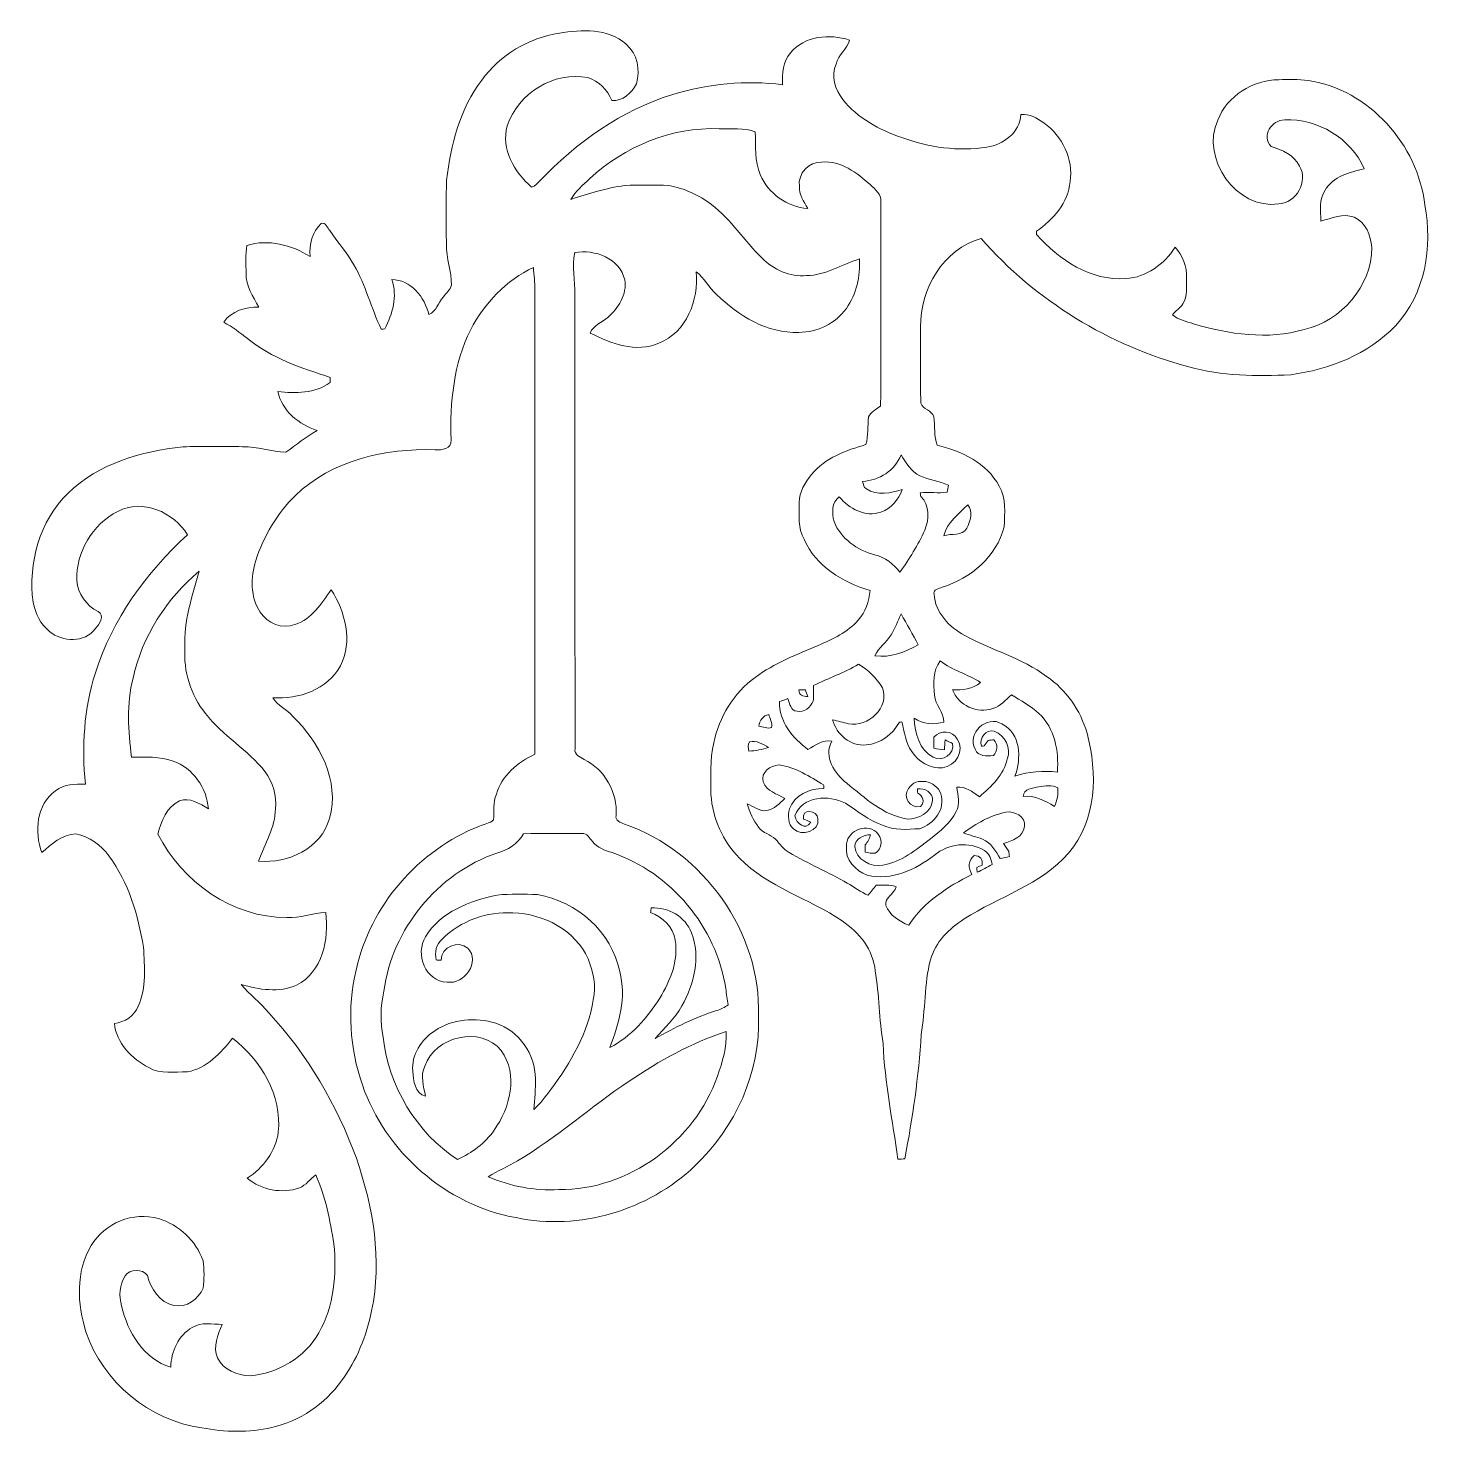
# Model space of a CAD drawing. Header units: centimetres. Extents: x -16.2 to 16.2, y -16.2 to 16.2.
import ezdxf

# ---------------------------------------------------------------- set-up
doc = ezdxf.new("R2010")
doc.units = ezdxf.units.CM
doc.header["$MEASUREMENT"] = 0
doc.layers.add('Layer 1', color=7, linetype='Continuous')

msp = doc.modelspace()

# ---------------------------------------------------------------- linework, layer by layer
at = {"layer": 'Layer 1', "color": 49, "lineweight": 9}
for points, knots in [([(-3.93603, 16.10903), (-3.42134, 16.19441), (-2.81421, 16.22721), (-2.39652, 15.85786), (-2.39652, 15.85786), (-2.13229, 15.63561), (-2.06384, 15.25884), (-2.15804, 14.93887), (-2.15804, 14.93887), (-2.26917, 14.73496), (-2.47166, 14.53176), (-2.72355, 14.55752), (-2.72355, 14.55752), (-2.82903, 14.79882), (-3.02305, 15.01013), (-3.28164, 15.08386), (-3.28164, 15.08386), (-4.05916, 15.23908), (-4.89278, 14.71768), (-5.14007, 13.97332), (-5.14007, 13.97332), (-5.28612, 13.43286), (-4.97744, 12.89911), (-4.57563, 12.55903), (-4.57563, 12.55903), (-4.49555, 12.57244), (-4.44687, 12.64758), (-4.38972, 12.69838), (-4.38972, 12.69838), (-3.54128, 13.58914), (-2.50412, 14.33139), (-1.31878, 14.69475), (-1.31878, 14.69475), (-0.5028, 14.94875), (0.36891, 15.02601), (1.21699, 14.92088), (1.21699, 14.92088), (1.199, 15.17735), (1.22511, 15.4511), (1.39973, 15.6543), (1.39973, 15.6543), (1.72041, 16.05259), (2.30425, 16.0988), (2.76286, 15.95205), (2.76286, 15.95205), (2.70536, 15.7432), (2.50004, 15.61338), (2.4503, 15.39819), (2.4503, 15.39819), (2.32013, 15.12161), (2.43937, 14.80975), (2.60588, 14.57798), (2.60588, 14.57798), (2.94596, 14.14265), (3.45572, 13.8823), (3.96654, 13.70062), (3.96654, 13.70062), (4.59202, 13.47625), (5.27253, 13.37112), (5.93222, 13.47907), (5.93222, 13.47907), (6.31146, 13.54257), (6.69986, 13.81351), (6.71644, 14.23014), (6.71644, 14.23014), (6.91471, 14.24989), (7.09321, 14.15429), (7.24596, 14.03823), (7.24596, 14.03823), (7.67247, 13.73484), (7.93035, 13.20814), (7.85415, 12.68286), (7.85415, 12.68286), (7.81041, 12.19849), (7.46328, 11.80197), (7.07557, 11.53809), (7.07557, 11.53809), (7.07698, 11.51869), (7.07945, 11.47988), (7.08086, 11.46083), (7.08086, 11.46083), (7.59874, 10.8784), (8.3297, 10.38557), (9.14073, 10.44413), (9.14073, 10.44413), (9.60887, 10.47658), (10.0315, 10.77362), (10.27562, 11.16732), (10.27562, 11.16732), (10.45694, 10.98176), (10.55396, 10.71928), (10.54161, 10.46036), (10.54161, 10.46036), (10.53456, 10.26067), (10.57513, 10.03843), (10.45307, 9.86416), (10.45307, 9.86416), (10.39308, 9.7608), (10.28197, 9.70328), (10.21565, 9.60592), (10.21565, 9.60592), (10.35535, 9.4948), (10.53385, 9.45635), (10.69966, 9.40132), (10.69966, 9.40132), (11.52339, 9.15896), (12.41592, 9.02348), (13.25553, 9.27008), (13.25553, 9.27008), (14.11772, 9.47116), (14.81375, 10.26774), (14.82046, 11.1645), (14.82046, 11.1645), (14.79047, 11.43649), (14.68393, 11.75011), (14.40876, 11.86053), (14.40876, 11.86053), (14.153, 11.96531), (13.88912, 11.83901), (13.64253, 11.77022), (13.64253, 11.77022), (13.64288, 12.00976), (13.58926, 12.2761), (13.73743, 12.48601), (13.73743, 12.48601), (13.92299, 12.80597), (14.30434, 12.90017), (14.63842, 12.97672), (14.63842, 12.97672), (14.34703, 13.68439), (13.55963, 14.14124), (12.80645, 14.10914), (12.80645, 14.10914), (12.50059, 14.11055), (12.26776, 13.74084), (12.49212, 13.4946), (12.49212, 13.4946), (12.74824, 13.41346), (13.02235, 13.30057), (13.14794, 13.04269), (13.14794, 13.04269), (13.36525, 12.69026), (13.0675, 12.19285), (12.67098, 12.1678), (12.67098, 12.1678), (11.69026, 12.02881), (10.86123, 13.21273), (11.26128, 14.10067), (11.26128, 14.10067), (11.47683, 14.66758), (12.07373, 15.02706), (12.66781, 15.03659), (12.66781, 15.03659), (12.89394, 15.038), (13.12148, 15.04717), (13.3462, 15.01966), (13.3462, 15.01966), (14.75096, 14.80481), (15.88408, 13.54081), (16.0393, 12.14275), (16.0393, 12.14275), (16.22733, 11.17861), (16.05306, 10.08959), (15.36091, 9.35581), (15.36091, 9.35581), (14.73438, 8.69082), (13.83656, 8.34581), (12.94579, 8.22516), (12.94579, 8.22516), (12.15698, 8.18353), (11.35829, 8.19623), (10.59312, 8.41035), (10.59312, 8.41035), (8.75197, 8.89508), (7.05405, 9.93648), (5.79922, 11.37017), (5.79922, 11.37017), (4.9215, 11.12746), (4.39799, 10.20636), (4.40081, 9.33217), (4.40081, 9.33217), (4.40751, 8.74443), (4.39552, 8.15601), (4.4061, 7.56864), (4.4061, 7.56864), (4.45585, 7.42647), (4.66045, 7.40213), (4.71161, 7.25607), (4.71161, 7.25607), (4.73806, 7.03912), (4.70314, 6.80311), (4.78569, 6.59885), (4.78569, 6.59885), (5.34696, 6.46232), (5.9361, 6.18928), (6.21479, 5.65235), (6.21479, 5.65235), (6.38589, 5.37048), (6.34497, 5.02863), (6.32839, 4.71502), (6.32839, 4.71502), (6.15976, 4.02851), (5.55722, 3.52545), (4.90105, 3.32154), (4.90105, 3.32154), (4.82485, 3.28838), (4.68727, 3.27568), (4.71443, 3.16068), (4.71443, 3.16068), (4.73595, 2.73452), (5.06686, 2.39691), (5.42422, 2.20324), (5.42422, 2.20324), (6.04264, 1.87022), (6.74008, 1.68642), (7.30946, 1.26273), (7.30946, 1.26273), (7.76349, 0.95335), (8.09228, 0.47568), (8.24574, -0.04961), (8.24574, -0.04961), (8.48845, -0.96754), (8.47397, -2.06891), (7.81358, -2.8168), (7.81358, -2.8168), (7.17788, -3.55446), (6.20527, -3.82363), (5.40905, -4.33551), (5.40905, -4.33551), (5.05909, -4.55739), (4.74548, -4.87243), (4.62835, -5.27954), (4.62835, -5.27954), (4.4883, -5.84504), (4.51229, -6.43101), (4.4181, -7.00357), (4.4181, -7.00357), (4.35883, -7.96876), (4.21807, -8.9255), (4.03816, -9.87588), (4.03816, -9.87588), (3.99829, -9.87729), (3.91821, -9.88046), (3.87835, -9.88223), (3.87835, -9.88223), (3.75382, -8.99499), (3.57602, -8.11094), (3.5351, -7.21276), (3.5351, -7.21276), (3.44655, -6.65467), (3.44725, -6.08917), (3.35341, -5.53213), (3.35341, -5.53213), (3.3139, -5.04953), (2.98229, -4.64278), (2.59036, -4.38384), (2.59036, -4.38384), (1.82553, -3.86208), (0.88503, -3.60737), (0.22251, -2.93569), (0.22251, -2.93569), (-0.16096, -2.54199), (-0.39838, -2.01247), (-0.43718, -1.46495), (-0.43718, -1.46495), (-0.43683, -1.06773), (-0.46929, -0.66344), (-0.36804, -0.27433), (-0.36804, -0.27433), (-0.25056, 0.32504), (0.09093, 0.87997), (0.58623, 1.2398), (0.58623, 1.2398), (1.02684, 1.56542), (1.54155, 1.76579), (2.04179, 1.97852), (2.04179, 1.97852), (2.3741, 2.12704), (2.72159, 2.27979), (2.96501, 2.56059), (2.96501, 2.56059), (3.13293, 2.74721), (3.21266, 2.99558), (3.23453, 3.24182), (3.23453, 3.24182), (2.6087, 3.43443), (1.98499, 3.80344), (1.71229, 4.4268), (1.71229, 4.4268), (1.56413, 4.68537), (1.60469, 4.99018), (1.60293, 5.27488), (1.60293, 5.27488), (1.5994, 5.52006), (1.7384, 5.74054), (1.88692, 5.92504), (1.88692, 5.92504), (2.2023, 6.30499), (2.68031, 6.4842), (3.14175, 6.61155), (3.14175, 6.61155), (3.19996, 6.82004), (3.17491, 7.03982), (3.20207, 7.25219), (3.20207, 7.25219), (3.25993, 7.36649), (3.3767, 7.43141), (3.48006, 7.49879), (3.48006, 7.49879), (3.48606, 9.075), (3.47936, 10.65156), (3.48359, 12.22777), (3.48359, 12.22777), (3.50158, 12.39499), (3.35094, 12.50435), (3.24582, 12.60983), (3.24582, 12.60983), (2.93255, 12.88323), (2.56249, 13.18062), (2.11869, 13.13265), (2.11869, 13.13265), (1.82412, 13.15346), (1.56483, 12.86524), (1.60399, 12.57526), (1.60399, 12.57526), (1.58565, 12.38158), (1.7137, 12.22424), (1.79661, 12.06126), (1.79661, 12.06126), (1.332, 12.10359), (0.87797, 12.40346), (0.70264, 12.84478), (0.70264, 12.84478), (0.57211, 13.15593), (0.59293, 13.49954), (0.58623, 13.82903), (0.58623, 13.82903), (0.33469, 13.93804), (0.03025, 13.88971), (-0.24351, 13.90382), (-0.24351, 13.90382), (-1.34595, 13.94933), (-2.43497, 13.49566), (-3.23825, 12.75059), (-3.23825, 12.75059), (-3.391, 12.59995), (-3.56598, 12.46378), (-3.67075, 12.27257), (-3.67075, 12.27257), (-3.26647, 12.41016), (-2.85407, 12.53046), (-2.43145, 12.59466), (-2.43145, 12.59466), (-2.09031, 12.60419), (-1.74812, 12.61018), (-1.40733, 12.59184), (-1.40733, 12.59184), (-1.05207, 12.52481), (-0.70988, 12.37735), (-0.42554, 12.15228), (-0.42554, 12.15228), (0.0366, 11.81502), (0.32658, 11.30632), (0.74215, 10.92002), (0.74215, 10.92002), (1.00815, 10.64979), (1.3835, 10.47658), (1.76803, 10.51362), (1.76803, 10.51362), (2.20724, 10.52244), (2.5833, 10.76691), (2.98829, 10.89992), (2.98829, 10.89992), (3.01722, 10.50022), (2.92126, 10.08676), (2.68843, 9.75762), (2.68843, 9.75762), (2.44219, 9.40802), (2.01674, 9.20023), (1.59094, 9.20375), (1.59094, 9.20375), (0.8621, 9.1766), (0.19605, 9.58476), (-0.30736, 10.08006), (-0.30736, 10.08006), (-0.48234, 10.23775), (-0.59099, 10.45683), (-0.77939, 10.60041), (-0.77939, 10.60041), (-0.71376, 9.94918), (-0.99951, 9.20835), (-1.63981, 8.95152), (-1.63981, 8.95152), (-2.16898, 8.72257), (-2.74083, 8.94835), (-3.22237, 9.18753), (-3.22237, 9.18753), (-3.15464, 9.37062), (-2.94968, 9.42424), (-2.81844, 9.54984), (-2.81844, 9.54984), (-2.57538, 9.76043), (-2.36653, 10.07971), (-2.42721, 10.41448), (-2.42721, 10.41448), (-2.53587, 10.90768), (-3.12324, 11.13028), (-3.57762, 11.0435), (-3.57762, 11.0435), (-3.65629, 10.72247), (-3.56563, 10.39686), (-3.5815, 10.07301), (-3.5815, 10.07301), (-3.58362, 6.58297), (-3.57339, 3.08589), (-3.57374, -0.40697), (-3.57374, -0.40697), (-3.59985, -0.54244), (-3.45803, -0.60206), (-3.36207, -0.65392), (-3.36207, -0.65392), (-2.88829, -0.88851), (-2.5849, -1.42262), (-2.62618, -1.95002), (-2.62618, -1.95002), (-2.65193, -2.06996), (-2.52105, -2.11301), (-2.4318, -2.14582), (-2.4318, -2.14582), (-0.61075, -2.77588), (0.72451, -4.64313), (0.66031, -6.57882), (0.66031, -6.57882), (0.71076, -7.87281), (0.12761, -9.15692), (-0.80972, -10.03781), (-0.80972, -10.03781), (-1.88535, -11.06862), (-3.47567, -11.53641), (-4.93582, -11.23161), (-4.93582, -11.23161), (-6.55295, -10.94092), (-7.9496, -9.71537), (-8.483, -8.16562), (-8.483, -8.16562), (-8.78039, -7.32107), (-8.83366, -6.39291), (-8.62868, -5.5219), (-8.62868, -5.5219), (-8.30201, -4.03423), (-7.195, -2.74907), (-5.77825, -2.19379), (-5.77825, -2.19379), (-5.66924, -2.14934), (-5.54436, -2.12959), (-5.45369, -2.04915), (-5.45369, -2.04915), (-5.43993, -1.8516), (-5.46675, -1.64734), (-5.38949, -1.45896), (-5.38949, -1.45896), (-5.26602, -1.02504), (-4.89983, -0.71318), (-4.49942, -0.5368), (-4.49942, -0.5368), (-4.50118, 3.03509), (-4.50331, 6.60696), (-4.50331, 10.17919), (-4.50331, 10.17919), (-4.49484, 10.35417), (-4.52023, 10.52774), (-4.53612, 10.70166), (-4.53612, 10.70166), (-5.15983, 10.40744), (-5.6703, 9.87898), (-5.98215, 9.2662), (-5.98215, 9.2662), (-6.38044, 8.48268), (-6.45946, 7.58451), (-6.43653, 6.71915), (-6.43653, 6.71915), (-6.40655, 6.5103), (-6.6542, 6.48208), (-6.80483, 6.49408), (-6.80483, 6.49408), (-7.95136, 6.53006), (-9.18643, 6.25524), (-10.03169, 5.43257), (-10.03169, 5.43257), (-10.45749, 5.02158), (-10.75947, 4.49453), (-10.94538, 3.93538), (-10.94538, 3.93538), (-11.0611, 3.54838), (-11.07415, 3.09436), (-10.84061, 2.74687), (-10.84061, 2.74687), (-10.67622, 2.49145), (-10.33332, 2.34047), (-10.04157, 2.4583), (-10.04157, 2.4583), (-9.6454, 2.57648), (-9.42915, 2.95007), (-9.20019, 3.26263), (-9.20019, 3.26263), (-8.87952, 2.74934), (-8.69537, 2.07306), (-8.98958, 1.5065), (-8.98958, 1.5065), (-9.29192, 0.95863), (-9.95302, 0.72334), (-10.55204, 0.76955), (-10.55204, 0.76955), (-10.44162, 0.58328), (-10.22325, 0.50461), (-10.08778, 0.33987), (-10.08778, 0.33987), (-9.4743, -0.25774), (-8.99664, -1.14463), (-9.24112, -2.0174), (-9.24112, -2.0174), (-9.43372, -2.70744), (-10.20032, -3.07009), (-10.87659, -3.00024), (-10.87659, -3.00024), (-10.73266, -2.60337), (-10.49524, -2.22801), (-10.48854, -1.79304), (-10.48854, -1.79304), (-10.46278, -1.49), (-10.54216, -1.1792), (-10.72948, -0.93755), (-10.72948, -0.93755), (-11.12248, -0.42497), (-11.71373, -0.10958), (-12.10426, 0.40584), (-12.10426, 0.40584), (-12.44328, 0.83058), (-12.61826, 1.38127), (-12.57698, 1.92384), (-12.57698, 1.92384), (-12.61473, 2.53309), (-12.40483, 3.11446), (-12.24678, 3.69231), (-12.24678, 3.69231), (-12.99961, 3.06049), (-13.5704, 2.18807), (-13.77325, 1.22005), (-13.77325, 1.22005), (-13.93553, 0.62738), (-13.88685, 0.00048), (-13.8117, -0.60171), (-13.8117, -0.60171), (-13.49068, -0.59747), (-13.16083, -0.58336), (-12.85321, -0.69342), (-12.85321, -0.69342), (-12.39213, -0.84936), (-12.07145, -1.31608), (-12.03582, -1.79197), (-12.03582, -1.79197), (-12.23867, -1.68438), (-12.46233, -1.5154), (-12.70363, -1.61171), (-12.70363, -1.61171), (-12.9989, -1.74929), (-13.12132, -2.08479), (-13.20281, -2.37794), (-13.20281, -2.37794), (-12.64472, -3.47649), (-11.48655, -4.31293), (-10.22713, -4.3034), (-10.22713, -4.3034), (-9.92091, -4.32316), (-9.63058, -4.20286), (-9.32755, -4.18734), (-9.32755, -4.18734), (-9.24992, -4.79941), (-9.40022, -5.55894), (-10.00065, -5.86656), (-10.00065, -5.86656), (-10.40422, -6.04189), (-10.87095, -5.97169), (-11.27982, -5.84681), (-11.27982, -5.84681), (-11.08579, -6.08246), (-10.84061, -6.26802), (-10.64447, -6.50192), (-10.64447, -6.50192), (-9.75088, -7.46782), (-9.0679, -8.62492), (-8.62128, -9.86107), (-8.62128, -9.86107), (-8.23005, -10.9836), (-8.02156, -12.20951), (-8.27098, -13.38673), (-8.27098, -13.38673), (-8.38951, -13.96387), (-8.61247, -14.52549), (-8.96454, -15.00104), (-8.96454, -15.00104), (-9.34695, -15.53691), (-9.92797, -15.93343), (-10.57356, -16.07313), (-10.57356, -16.07313), (-11.10202, -16.20083), (-11.658, -16.18531), (-12.18963, -16.08442), (-12.18963, -16.08442), (-13.39825, -15.92002), (-14.47034, -15.02185), (-14.86369, -13.87074), (-14.86369, -13.87074), (-15.06477, -13.22621), (-15.10252, -12.47409), (-14.74198, -11.87754), (-14.74198, -11.87754), (-14.43048, -11.35967), (-13.77325, -11.08415), (-13.1887, -11.25277), (-13.1887, -11.25277), (-12.71986, -11.3953), (-12.32369, -11.76219), (-12.15965, -12.22538), (-12.15965, -12.22538), (-12.13107, -12.43387), (-12.13142, -12.64942), (-12.15718, -12.85827), (-12.15718, -12.85827), (-12.27112, -13.11332), (-12.54347, -13.32217), (-12.83522, -13.26043), (-12.83522, -13.26043), (-13.16577, -13.18952), (-13.3665, -12.87273), (-13.44199, -12.5637), (-13.44199, -12.5637), (-13.55876, -12.412), (-13.8498, -12.40636), (-13.95917, -12.57887), (-13.95917, -12.57887), (-14.09498, -12.78101), (-14.10451, -13.03959), (-14.0396, -13.26855), (-14.0396, -13.26855), (-13.9059, -13.87003), (-13.52419, -14.50115), (-12.9033, -14.68354), (-12.9033, -14.68354), (-12.90083, -14.32547), (-12.72938, -13.94517), (-12.40871, -13.76526), (-12.40871, -13.76526), (-12.20092, -13.63967), (-11.94939, -13.68976), (-11.72044, -13.69788), (-11.72044, -13.69788), (-11.81886, -13.93706), (-11.93775, -14.21399), (-11.8238, -14.46905), (-11.8238, -14.46905), (-11.69468, -14.75162), (-11.36413, -14.86804), (-11.0738, -14.88215), (-11.0738, -14.88215), (-10.42892, -14.82677), (-9.80449, -14.45988), (-9.4863, -13.88838), (-9.4863, -13.88838), (-9.13351, -13.27066), (-9.07602, -12.53159), (-9.1381, -11.83627), (-9.1381, -11.83627), (-9.23158, -11.29581), (-9.32578, -10.74795), (-9.55756, -10.2463), (-9.55756, -10.2463), (-9.68844, -10.33978), (-9.78122, -10.48619), (-9.93679, -10.54298), (-9.93679, -10.54298), (-10.3372, -10.69045), (-10.81133, -10.59167), (-11.13871, -10.32426), (-11.13871, -10.32426), (-10.77217, -10.08226), (-10.4836, -9.70337), (-10.42327, -9.26134), (-10.42327, -9.26134), (-10.33261, -8.41468), (-10.82403, -7.58741), (-11.4802, -7.09247), (-11.4802, -7.09247), (-11.75007, -7.43113), (-12.06933, -7.78426), (-12.51807, -7.8654), (-12.51807, -7.8654), (-12.81722, -7.86787), (-13.14143, -7.9229), (-13.41377, -7.76698), (-13.41377, -7.76698), (-13.7983, -7.56484), (-14.17189, -7.19971), (-14.20576, -6.7471), (-14.20576, -6.7471), (-13.96693, -6.72099), (-13.74573, -6.57776), (-13.65683, -6.34952), (-13.65683, -6.34952), (-13.45893, -5.92407), (-13.51114, -5.44217), (-13.53513, -4.98885), (-13.53513, -4.98885), (-13.6593, -4.2459), (-13.87344, -3.49096), (-14.33452, -2.88171), (-14.33452, -2.88171), (-14.51797, -2.63018), (-14.78643, -2.42874), (-15.09723, -2.37336), (-15.09723, -2.37336), (-15.4179, -2.38147), (-15.65532, -2.61007), (-15.88286, -2.80622), (-15.88286, -2.80622), (-16.05678, -2.32926), (-16.00739, -1.6925), (-15.56325, -1.37605), (-15.56325, -1.37605), (-15.3671, -1.22154), (-15.11134, -1.22013), (-14.87462, -1.22789), (-14.87462, -1.22789), (-14.96141, -0.36852), (-14.91167, 0.51449), (-14.64602, 1.34105), (-14.64602, 1.34105), (-14.25867, 2.58071), (-13.46669, 3.6588), (-12.51983, 4.53297), (-12.51983, 4.53297), (-12.82887, 5.04803), (-13.56547, 5.37753), (-14.12991, 5.07062), (-14.12991, 5.07062), (-14.70811, 4.77675), (-15.09864, 4.12588), (-15.07147, 3.47606), (-15.07147, 3.47606), (-15.0563, 3.16562), (-14.85275, 2.8968), (-14.57935, 2.76027), (-14.57935, 2.76027), (-14.41601, 2.66996), (-14.55571, 2.46006), (-14.64708, 2.36093), (-14.64708, 2.36093), (-14.89085, 2.02967), (-15.40626, 2.05013), (-15.70118, 2.29919), (-15.70118, 2.29919), (-15.9125, 2.46288), (-16.02962, 2.71759), (-16.08394, 2.97406), (-16.08394, 2.97406), (-16.19824, 3.87399), (-15.93753, 4.84837), (-15.27362, 5.48972), (-15.27362, 5.48972), (-14.57441, 6.18151), (-13.58099, 6.4588), (-12.62884, 6.56287), (-12.62884, 6.56287), (-12.16882, 6.57239), (-11.7088, 6.57027), (-11.24877, 6.56498), (-11.24877, 6.56498), (-10.91011, 6.56569), (-10.58202, 6.4461), (-10.24618, 6.43798), (-10.24618, 6.43798), (-10.01264, 6.61261), (-9.77981, 6.7897), (-9.52863, 6.94034), (-9.52863, 6.94034), (-9.95196, 7.07686), (-10.33226, 7.39048), (-10.43738, 7.83886), (-10.43738, 7.83886), (-10.02393, 7.79018), (-9.57802, 7.78877), (-9.22418, 8.04453), (-9.22418, 8.04453), (-9.22559, 8.08475), (-9.22665, 8.12461), (-9.22771, 8.16448), (-9.22771, 8.16448), (-9.8934, 8.38038), (-10.58061, 8.61004), (-11.132, 9.05842), (-11.132, 9.05842), (-11.30557, 9.19741), (-11.48619, 9.32864), (-11.68093, 9.43695), (-11.68093, 9.43695), (-11.50983, 9.70294), (-11.16975, 9.78971), (-10.87095, 9.78408), (-10.87095, 9.78408), (-11.00747, 10.02679), (-11.17716, 10.2755), (-11.16799, 10.56654), (-11.16799, 10.56654), (-11.16234, 10.77962), (-11.19233, 10.99799), (-11.14682, 11.20683), (-11.14682, 11.20683), (-10.65787, 11.36982), (-10.11812, 11.21848), (-9.68808, 10.95707), (-9.68808, 10.95707), (-9.71102, 11.23259), (-9.63905, 11.52328), (-9.4362, 11.72012), (-9.4362, 11.72012), (-9.32719, 11.75152), (-9.28945, 11.61747), (-9.2323, 11.55185), (-9.2323, 11.55185), (-9.05697, 11.28162), (-8.8333, 11.04456), (-8.67843, 10.76022), (-8.67843, 10.76022), (-8.40644, 10.29455), (-8.27909, 9.76432), (-8.04696, 9.28067), (-8.04696, 9.28067), (-8.0198, 9.28102), (-7.99298, 9.28136), (-7.96581, 9.28172), (-7.96581, 9.28172), (-7.78802, 9.62886), (-7.66173, 10.03773), (-7.80566, 10.42048), (-7.80566, 10.42048), (-7.36963, 10.42684), (-7.03908, 10.00774), (-6.94524, 9.61404), (-6.94524, 9.61404), (-6.77732, 9.69271), (-6.73145, 9.8878), (-6.61504, 10.01797), (-6.61504, 10.01797), (-6.55436, 10.10969), (-6.45311, 10.18306), (-6.42701, 10.29314), (-6.42701, 10.29314), (-6.42524, 10.61134), (-6.54342, 10.9172), (-6.54342, 11.23541), (-6.54342, 11.23541), (-6.54872, 11.73036), (-6.5526, 12.2253), (-6.5406, 12.7199), (-6.5406, 12.7199), (-6.44147, 13.53234), (-6.23157, 14.36384), (-5.7271, 15.02565), (-5.7271, 15.02565), (-5.30517, 15.60562), (-4.64513, 16.00285), (-3.93603, 16.10903), (-3.93603, 16.10903), (-3.93603, 16.10903), (-3.93603, 16.10903), (-3.93603, 16.10903)], [0, 0, 0, 0, 0.00454545, 0.00454545, 0.00454545, 0.00454545, 0.00909091, 0.00909091, 0.00909091, 0.00909091, 0.01363636, 0.01363636, 0.01363636, 0.01363636, 0.01818182, 0.01818182, 0.01818182, 0.01818182, 0.02272727, 0.02272727, 0.02272727, 0.02272727, 0.02727273, 0.02727273, 0.02727273, 0.02727273, 0.03181818, 0.03181818, 0.03181818, 0.03181818, 0.03636364, 0.03636364, 0.03636364, 0.03636364, 0.04090909, 0.04090909, 0.04090909, 0.04090909, 0.04545455, 0.04545455, 0.04545455, 0.04545455, 0.05, 0.05, 0.05, 0.05, 0.05454545, 0.05454545, 0.05454545, 0.05454545, 0.05909091, 0.05909091, 0.05909091, 0.05909091, 0.06363636, 0.06363636, 0.06363636, 0.06363636, 0.06818182, 0.06818182, 0.06818182, 0.06818182, 0.07272727, 0.07272727, 0.07272727, 0.07272727, 0.07727273, 0.07727273, 0.07727273, 0.07727273, 0.08181818, 0.08181818, 0.08181818, 0.08181818, 0.08636364, 0.08636364, 0.08636364, 0.08636364, 0.09090909, 0.09090909, 0.09090909, 0.09090909, 0.09545455, 0.09545455, 0.09545455, 0.09545455, 0.1, 0.1, 0.1, 0.1, 0.10454545, 0.10454545, 0.10454545, 0.10454545, 0.10909091, 0.10909091, 0.10909091, 0.10909091, 0.11363636, 0.11363636, 0.11363636, 0.11363636, 0.11818182, 0.11818182, 0.11818182, 0.11818182, 0.12272727, 0.12272727, 0.12272727, 0.12272727, 0.12727273, 0.12727273, 0.12727273, 0.12727273, 0.13181818, 0.13181818, 0.13181818, 0.13181818, 0.13636364, 0.13636364, 0.13636364, 0.13636364, 0.14090909, 0.14090909, 0.14090909, 0.14090909, 0.14545455, 0.14545455, 0.14545455, 0.14545455, 0.15, 0.15, 0.15, 0.15, 0.15454545, 0.15454545, 0.15454545, 0.15454545, 0.15909091, 0.15909091, 0.15909091, 0.15909091, 0.16363636, 0.16363636, 0.16363636, 0.16363636, 0.16818182, 0.16818182, 0.16818182, 0.16818182, 0.17272727, 0.17272727, 0.17272727, 0.17272727, 0.17727273, 0.17727273, 0.17727273, 0.17727273, 0.18181818, 0.18181818, 0.18181818, 0.18181818, 0.18636364, 0.18636364, 0.18636364, 0.18636364, 0.19090909, 0.19090909, 0.19090909, 0.19090909, 0.19545455, 0.19545455, 0.19545455, 0.19545455, 0.2, 0.2, 0.2, 0.2, 0.20454545, 0.20454545, 0.20454545, 0.20454545, 0.20909091, 0.20909091, 0.20909091, 0.20909091, 0.21363636, 0.21363636, 0.21363636, 0.21363636, 0.21818182, 0.21818182, 0.21818182, 0.21818182, 0.22272727, 0.22272727, 0.22272727, 0.22272727, 0.22727273, 0.22727273, 0.22727273, 0.22727273, 0.23181818, 0.23181818, 0.23181818, 0.23181818, 0.23636364, 0.23636364, 0.23636364, 0.23636364, 0.24090909, 0.24090909, 0.24090909, 0.24090909, 0.24545455, 0.24545455, 0.24545455, 0.24545455, 0.25, 0.25, 0.25, 0.25, 0.25454545, 0.25454545, 0.25454545, 0.25454545, 0.25909091, 0.25909091, 0.25909091, 0.25909091, 0.26363636, 0.26363636, 0.26363636, 0.26363636, 0.26818182, 0.26818182, 0.26818182, 0.26818182, 0.27272727, 0.27272727, 0.27272727, 0.27272727, 0.27727273, 0.27727273, 0.27727273, 0.27727273, 0.28181818, 0.28181818, 0.28181818, 0.28181818, 0.28636364, 0.28636364, 0.28636364, 0.28636364, 0.29090909, 0.29090909, 0.29090909, 0.29090909, 0.29545455, 0.29545455, 0.29545455, 0.29545455, 0.3, 0.3, 0.3, 0.3, 0.30454545, 0.30454545, 0.30454545, 0.30454545, 0.30909091, 0.30909091, 0.30909091, 0.30909091, 0.31363636, 0.31363636, 0.31363636, 0.31363636, 0.31818182, 0.31818182, 0.31818182, 0.31818182, 0.32272727, 0.32272727, 0.32272727, 0.32272727, 0.32727273, 0.32727273, 0.32727273, 0.32727273, 0.33181818, 0.33181818, 0.33181818, 0.33181818, 0.33636364, 0.33636364, 0.33636364, 0.33636364, 0.34090909, 0.34090909, 0.34090909, 0.34090909, 0.34545455, 0.34545455, 0.34545455, 0.34545455, 0.35, 0.35, 0.35, 0.35, 0.35454545, 0.35454545, 0.35454545, 0.35454545, 0.35909091, 0.35909091, 0.35909091, 0.35909091, 0.36363636, 0.36363636, 0.36363636, 0.36363636, 0.36818182, 0.36818182, 0.36818182, 0.36818182, 0.37272727, 0.37272727, 0.37272727, 0.37272727, 0.37727273, 0.37727273, 0.37727273, 0.37727273, 0.38181818, 0.38181818, 0.38181818, 0.38181818, 0.38636364, 0.38636364, 0.38636364, 0.38636364, 0.39090909, 0.39090909, 0.39090909, 0.39090909, 0.39545455, 0.39545455, 0.39545455, 0.39545455, 0.4, 0.4, 0.4, 0.4, 0.40454545, 0.40454545, 0.40454545, 0.40454545, 0.40909091, 0.40909091, 0.40909091, 0.40909091, 0.41363636, 0.41363636, 0.41363636, 0.41363636, 0.41818182, 0.41818182, 0.41818182, 0.41818182, 0.42272727, 0.42272727, 0.42272727, 0.42272727, 0.42727273, 0.42727273, 0.42727273, 0.42727273, 0.43181818, 0.43181818, 0.43181818, 0.43181818, 0.43636364, 0.43636364, 0.43636364, 0.43636364, 0.44090909, 0.44090909, 0.44090909, 0.44090909, 0.44545455, 0.44545455, 0.44545455, 0.44545455, 0.45, 0.45, 0.45, 0.45, 0.45454545, 0.45454545, 0.45454545, 0.45454545, 0.45909091, 0.45909091, 0.45909091, 0.45909091, 0.46363636, 0.46363636, 0.46363636, 0.46363636, 0.46818182, 0.46818182, 0.46818182, 0.46818182, 0.47272727, 0.47272727, 0.47272727, 0.47272727, 0.47727273, 0.47727273, 0.47727273, 0.47727273, 0.48181818, 0.48181818, 0.48181818, 0.48181818, 0.48636364, 0.48636364, 0.48636364, 0.48636364, 0.49090909, 0.49090909, 0.49090909, 0.49090909, 0.49545455, 0.49545455, 0.49545455, 0.49545455, 0.5, 0.5, 0.5, 0.5, 0.50454545, 0.50454545, 0.50454545, 0.50454545, 0.50909091, 0.50909091, 0.50909091, 0.50909091, 0.51363636, 0.51363636, 0.51363636, 0.51363636, 0.51818182, 0.51818182, 0.51818182, 0.51818182, 0.52272727, 0.52272727, 0.52272727, 0.52272727, 0.52727273, 0.52727273, 0.52727273, 0.52727273, 0.53181818, 0.53181818, 0.53181818, 0.53181818, 0.53636364, 0.53636364, 0.53636364, 0.53636364, 0.54090909, 0.54090909, 0.54090909, 0.54090909, 0.54545455, 0.54545455, 0.54545455, 0.54545455, 0.55, 0.55, 0.55, 0.55, 0.55454545, 0.55454545, 0.55454545, 0.55454545, 0.55909091, 0.55909091, 0.55909091, 0.55909091, 0.56363636, 0.56363636, 0.56363636, 0.56363636, 0.56818182, 0.56818182, 0.56818182, 0.56818182, 0.57272727, 0.57272727, 0.57272727, 0.57272727, 0.57727273, 0.57727273, 0.57727273, 0.57727273, 0.58181818, 0.58181818, 0.58181818, 0.58181818, 0.58636364, 0.58636364, 0.58636364, 0.58636364, 0.59090909, 0.59090909, 0.59090909, 0.59090909, 0.59545455, 0.59545455, 0.59545455, 0.59545455, 0.6, 0.6, 0.6, 0.6, 0.60454545, 0.60454545, 0.60454545, 0.60454545, 0.60909091, 0.60909091, 0.60909091, 0.60909091, 0.61363636, 0.61363636, 0.61363636, 0.61363636, 0.61818182, 0.61818182, 0.61818182, 0.61818182, 0.62272727, 0.62272727, 0.62272727, 0.62272727, 0.62727273, 0.62727273, 0.62727273, 0.62727273, 0.63181818, 0.63181818, 0.63181818, 0.63181818, 0.63636364, 0.63636364, 0.63636364, 0.63636364, 0.64090909, 0.64090909, 0.64090909, 0.64090909, 0.64545455, 0.64545455, 0.64545455, 0.64545455, 0.65, 0.65, 0.65, 0.65, 0.65454545, 0.65454545, 0.65454545, 0.65454545, 0.65909091, 0.65909091, 0.65909091, 0.65909091, 0.66363636, 0.66363636, 0.66363636, 0.66363636, 0.66818182, 0.66818182, 0.66818182, 0.66818182, 0.67272727, 0.67272727, 0.67272727, 0.67272727, 0.67727273, 0.67727273, 0.67727273, 0.67727273, 0.68181818, 0.68181818, 0.68181818, 0.68181818, 0.68636364, 0.68636364, 0.68636364, 0.68636364, 0.69090909, 0.69090909, 0.69090909, 0.69090909, 0.69545455, 0.69545455, 0.69545455, 0.69545455, 0.7, 0.7, 0.7, 0.7, 0.70454545, 0.70454545, 0.70454545, 0.70454545, 0.70909091, 0.70909091, 0.70909091, 0.70909091, 0.71363636, 0.71363636, 0.71363636, 0.71363636, 0.71818182, 0.71818182, 0.71818182, 0.71818182, 0.72272727, 0.72272727, 0.72272727, 0.72272727, 0.72727273, 0.72727273, 0.72727273, 0.72727273, 0.73181818, 0.73181818, 0.73181818, 0.73181818, 0.73636364, 0.73636364, 0.73636364, 0.73636364, 0.74090909, 0.74090909, 0.74090909, 0.74090909, 0.74545455, 0.74545455, 0.74545455, 0.74545455, 0.75, 0.75, 0.75, 0.75, 0.75454545, 0.75454545, 0.75454545, 0.75454545, 0.75909091, 0.75909091, 0.75909091, 0.75909091, 0.76363636, 0.76363636, 0.76363636, 0.76363636, 0.76818182, 0.76818182, 0.76818182, 0.76818182, 0.77272727, 0.77272727, 0.77272727, 0.77272727, 0.77727273, 0.77727273, 0.77727273, 0.77727273, 0.78181818, 0.78181818, 0.78181818, 0.78181818, 0.78636364, 0.78636364, 0.78636364, 0.78636364, 0.79090909, 0.79090909, 0.79090909, 0.79090909, 0.79545455, 0.79545455, 0.79545455, 0.79545455, 0.8, 0.8, 0.8, 0.8, 0.80454545, 0.80454545, 0.80454545, 0.80454545, 0.80909091, 0.80909091, 0.80909091, 0.80909091, 0.81363636, 0.81363636, 0.81363636, 0.81363636, 0.81818182, 0.81818182, 0.81818182, 0.81818182, 0.82272727, 0.82272727, 0.82272727, 0.82272727, 0.82727273, 0.82727273, 0.82727273, 0.82727273, 0.83181818, 0.83181818, 0.83181818, 0.83181818, 0.83636364, 0.83636364, 0.83636364, 0.83636364, 0.84090909, 0.84090909, 0.84090909, 0.84090909, 0.84545455, 0.84545455, 0.84545455, 0.84545455, 0.85, 0.85, 0.85, 0.85, 0.85454545, 0.85454545, 0.85454545, 0.85454545, 0.85909091, 0.85909091, 0.85909091, 0.85909091, 0.86363636, 0.86363636, 0.86363636, 0.86363636, 0.86818182, 0.86818182, 0.86818182, 0.86818182, 0.87272727, 0.87272727, 0.87272727, 0.87272727, 0.87727273, 0.87727273, 0.87727273, 0.87727273, 0.88181818, 0.88181818, 0.88181818, 0.88181818, 0.88636364, 0.88636364, 0.88636364, 0.88636364, 0.89090909, 0.89090909, 0.89090909, 0.89090909, 0.89545455, 0.89545455, 0.89545455, 0.89545455, 0.9, 0.9, 0.9, 0.9, 0.90454545, 0.90454545, 0.90454545, 0.90454545, 0.90909091, 0.90909091, 0.90909091, 0.90909091, 0.91363636, 0.91363636, 0.91363636, 0.91363636, 0.91818182, 0.91818182, 0.91818182, 0.91818182, 0.92272727, 0.92272727, 0.92272727, 0.92272727, 0.92727273, 0.92727273, 0.92727273, 0.92727273, 0.93181818, 0.93181818, 0.93181818, 0.93181818, 0.93636364, 0.93636364, 0.93636364, 0.93636364, 0.94090909, 0.94090909, 0.94090909, 0.94090909, 0.94545455, 0.94545455, 0.94545455, 0.94545455, 0.95, 0.95, 0.95, 0.95, 0.95454545, 0.95454545, 0.95454545, 0.95454545, 0.95909091, 0.95909091, 0.95909091, 0.95909091, 0.96363636, 0.96363636, 0.96363636, 0.96363636, 0.96818182, 0.96818182, 0.96818182, 0.96818182, 0.97272727, 0.97272727, 0.97272727, 0.97272727, 0.97727273, 0.97727273, 0.97727273, 0.97727273, 0.98181818, 0.98181818, 0.98181818, 0.98181818, 0.98636364, 0.98636364, 0.98636364, 0.98636364, 0.99090909, 0.99090909, 0.99090909, 0.99090909, 1, 1, 1, 1]), ([(3.06414, 5.76277), (3.08283, 5.70068), (3.08107, 5.61883), (3.15127, 5.58885), (3.15127, 5.58885), (3.39822, 5.43715), (3.71854, 5.48443), (3.97924, 5.57791), (3.97924, 5.57791), (3.89316, 5.34718), (3.73053, 5.12988), (3.48535, 5.05685), (3.48535, 5.05685), (3.12975, 4.92739), (2.74593, 5.13235), (2.52509, 5.41069), (2.52509, 5.41069), (2.34765, 5.27488), (2.3547, 5.03252), (2.40444, 4.83707), (2.40444, 4.83707), (2.55437, 4.43985), (2.94454, 4.18056), (3.3393, 4.06661), (3.3393, 4.06661), (3.5806, 4.01405), (3.77886, 3.85883), (3.92597, 3.6648), (3.92597, 3.6648), (4.13623, 3.97665), (4.34788, 4.29274), (4.49747, 4.63917), (4.49747, 4.63917), (4.61036, 4.89035), (4.61424, 5.21279), (4.4054, 5.41634), (4.4054, 5.41634), (4.40152, 5.44421), (4.39764, 5.47208), (4.39445, 5.49995), (4.39445, 5.49995), (4.60119, 5.53099), (4.81039, 5.48196), (5.01676, 5.51124), (5.01676, 5.51124), (5.0277, 5.56592), (5.03721, 5.6206), (5.04533, 5.67563), (5.04533, 5.67563), (4.83331, 5.77017), (4.59696, 5.79311), (4.38741, 5.89118), (4.38741, 5.89118), (4.1828, 5.98819), (4.06955, 6.1928), (3.95173, 6.37448), (3.95173, 6.37448), (3.80709, 6.00548), (3.44937, 5.79169), (3.06414, 5.76277), (3.06414, 5.76277), (3.06414, 5.76277), (3.06414, 5.76277), (3.06414, 5.76277)], [0, 0, 0, 0, 0.05882353, 0.05882353, 0.05882353, 0.05882353, 0.11764706, 0.11764706, 0.11764706, 0.11764706, 0.17647059, 0.17647059, 0.17647059, 0.17647059, 0.23529412, 0.23529412, 0.23529412, 0.23529412, 0.29411765, 0.29411765, 0.29411765, 0.29411765, 0.35294118, 0.35294118, 0.35294118, 0.35294118, 0.41176471, 0.41176471, 0.41176471, 0.41176471, 0.47058824, 0.47058824, 0.47058824, 0.47058824, 0.52941176, 0.52941176, 0.52941176, 0.52941176, 0.58823529, 0.58823529, 0.58823529, 0.58823529, 0.64705882, 0.64705882, 0.64705882, 0.64705882, 0.70588235, 0.70588235, 0.70588235, 0.70588235, 0.76470588, 0.76470588, 0.76470588, 0.76470588, 0.82352941, 0.82352941, 0.82352941, 0.82352941, 0.88235294, 0.88235294, 0.88235294, 0.88235294, 1, 1, 1, 1]), ([(4.93915, 4.5097), (5.11201, 4.56685), (5.3646, 4.49453), (5.4662, 4.68468), (5.4662, 4.68468), (5.55475, 4.84554), (5.62319, 5.06956), (5.49089, 5.22619), (5.49089, 5.22619), (5.28734, 5.00923), (5.00724, 4.8145), (4.93915, 4.5097), (4.93915, 4.5097), (4.93915, 4.5097), (4.93915, 4.5097), (4.93915, 4.5097)], [0, 0, 0, 0, 0.2, 0.2, 0.2, 0.2, 0.4, 0.4, 0.4, 0.4, 0.6, 0.6, 0.6, 0.6, 1, 1, 1, 1]), ([(3.71925, 2.21982), (3.61271, 2.04484), (3.43067, 1.92843), (3.34848, 1.73651), (3.34848, 1.73651), (3.70337, 1.68677), (4.04415, 1.82577), (4.34931, 1.99228), (4.34931, 1.99228), (4.21843, 2.23076), (4.08649, 2.46888), (3.95384, 2.7063), (3.95384, 2.7063), (3.87447, 2.54473), (3.81943, 2.37081), (3.71925, 2.21982), (3.71925, 2.21982), (3.71925, 2.21982), (3.71925, 2.21982), (3.71925, 2.21982)], [0, 0, 0, 0, 0.16666667, 0.16666667, 0.16666667, 0.16666667, 0.33333333, 0.33333333, 0.33333333, 0.33333333, 0.5, 0.5, 0.5, 0.5, 0.66666667, 0.66666667, 0.66666667, 0.66666667, 1, 1, 1, 1]), ([(4.72077, 0.82811), (4.74301, 0.60374), (4.93739, 0.43688), (4.93915, 0.20862), (4.93915, 0.20862), (4.70667, 0.13842), (4.4569, 0.16276), (4.25159, 0.29505), (4.25159, 0.29505), (4.28015, -0.03938), (4.36201, -0.44366), (4.69468, -0.60453), (4.69468, -0.60453), (4.9074, -0.72023), (5.19527, -0.53186), (5.14093, -0.28562), (5.14093, -0.28562), (5.08238, -0.25916), (5.02417, -0.2327), (4.96631, -0.20554), (4.96631, -0.20554), (4.96243, -0.28033), (4.95855, -0.35547), (4.95503, -0.43061), (4.95503, -0.43061), (4.87248, -0.42426), (4.79098, -0.41403), (4.7109, -0.39463), (4.7109, -0.39463), (4.70949, -0.30996), (4.70843, -0.22565), (4.70738, -0.14098), (4.70738, -0.14098), (4.8499, 0.02588), (5.14482, 0.02095), (5.24959, -0.18472), (5.24959, -0.18472), (5.43233, -0.4486), (5.21148, -0.81761), (4.91057, -0.84583), (4.91057, -0.84583), (4.62553, -0.87687), (4.34895, -0.70366), (4.19761, -0.47012), (4.19761, -0.47012), (4.05721, -0.26869), (4.0311, -0.01857), (3.96584, 0.21215), (3.96584, 0.21215), (3.95278, 0.21039), (3.92668, 0.20686), (3.91363, 0.2051), (3.91363, 0.2051), (3.7584, -0.07466), (3.47054, -0.29409), (3.14669, -0.31878), (3.14669, -0.31878), (2.78756, -0.359), (2.45912, -0.07395), (2.36916, 0.26154), (2.36916, 0.26154), (2.4937, 0.23473), (2.61576, 0.19486), (2.74099, 0.16912), (2.74099, 0.16912), (3.1862, 0.07739), (3.69561, 0.54448), (3.51922, 1.00097), (3.51922, 1.00097), (3.38693, 1.2204), (3.19184, 1.41549), (2.97065, 1.54354), (2.97065, 1.54354), (2.6401, 1.34775), (2.27427, 1.22252), (1.93384, 1.04824), (1.93384, 1.04824), (1.92114, 0.92901), (1.94407, 0.80765), (1.92431, 0.68841), (1.92431, 0.68841), (1.85623, 0.55294), (1.71653, 0.4203), (1.55213, 0.45628), (1.55213, 0.45628), (1.40714, 0.46934), (1.37186, 0.63338), (1.34117, 0.74909), (1.34117, 0.74909), (1.27661, 0.72651), (1.21205, 0.70358), (1.14785, 0.67994), (1.14785, 0.67994), (1.13021, 0.21956), (1.45476, -0.16814), (1.80296, -0.42461), (1.80296, -0.42461), (1.97652, -0.33395), (2.13563, -0.19072), (2.35011, -0.23517), (2.35011, -0.23517), (2.15679, -0.59571), (2.41926, -0.97918), (2.69619, -1.20425), (2.69619, -1.20425), (3.11776, -1.54257), (3.54215, -1.94367), (4.09778, -2.02975), (4.09778, -2.02975), (4.35178, -2.03822), (4.65093, -1.88016), (4.67915, -1.60395), (4.67915, -1.60395), (4.68762, -1.42015), (4.49641, -1.30374), (4.32814, -1.3369), (4.32814, -1.3369), (4.33061, -1.36759), (4.33378, -1.39863), (4.33695, -1.42968), (4.33695, -1.42968), (4.45443, -1.50447), (4.51264, -1.62758), (4.40116, -1.74047), (4.40116, -1.74047), (4.16233, -1.80397), (3.97324, -1.51822), (4.12282, -1.32702), (4.12282, -1.32702), (4.30133, -1.04092), (4.76734, -1.14781), (4.86859, -1.44767), (4.86859, -1.44767), (4.9896, -1.79726), (4.70138, -2.15287), (4.37823, -2.25377), (4.37823, -2.25377), (4.09284, -2.26894), (3.78839, -2.30104), (3.52204, -2.17263), (3.52204, -2.17263), (3.20807, -2.05656), (2.94243, -1.85019), (2.66761, -1.66604), (2.66761, -1.66604), (2.28626, -1.4646), (1.66996, -1.49424), (1.49745, -1.95708), (1.49745, -1.95708), (1.53626, -2.13453), (1.74157, -2.31409), (1.86893, -2.10101), (1.86893, -2.10101), (1.81248, -2.07914), (1.75639, -2.05656), (1.701, -2.03469), (1.701, -2.03469), (1.64068, -1.7821), (2.0185, -1.81949), (2.03332, -2.02481), (2.03332, -2.02481), (2.07354, -2.31762), (1.6555, -2.43686), (1.46711, -2.25765), (1.46711, -2.25765), (1.33235, -2.14723), (1.34046, -1.95214), (1.37574, -1.79833), (1.37574, -1.79833), (1.49039, -1.47907), (1.8467, -1.31573), (2.16984, -1.32949), (2.16984, -1.32949), (2.16773, -1.30056), (2.16596, -1.27199), (2.16455, -1.24341), (2.16455, -1.24341), (1.84, -1.05256), (1.51509, -0.8296), (1.13268, -0.78021), (1.13268, -0.78021), (0.94253, -0.79361), (0.70582, -0.95237), (0.7672, -1.17074), (0.7672, -1.17074), (0.84481, -1.39087), (1.09176, -1.44732), (1.26956, -1.55915), (1.26956, -1.55915), (1.14608, -1.66851), (1.02367, -1.80856), (0.85222, -1.83467), (0.85222, -1.83467), (0.68112, -1.86395), (0.54883, -1.73448), (0.40031, -1.67627), (0.40031, -1.67627), (0.44688, -1.87418), (0.54495, -2.05692), (0.66243, -2.22166), (0.66243, -2.22166), (0.75662, -2.35819), (0.939, -2.379), (1.05013, -2.49612), (1.05013, -2.49612), (1.15385, -2.60019), (1.23463, -2.73143), (1.36657, -2.8048), (1.36657, -2.8048), (1.80507, -3.05633), (2.26968, -3.25989), (2.70995, -3.5086), (2.70995, -3.5086), (2.87152, -3.60067), (3.01722, -3.72096), (3.19184, -3.78941), (3.19184, -3.78941), (3.25464, -3.71284), (3.31637, -3.63524), (3.37881, -3.55869), (3.37881, -3.55869), (3.53051, -3.56116), (3.69173, -3.53082), (3.83531, -3.59644), (3.83531, -3.59644), (3.80109, -3.75941), (3.56967, -3.83738), (3.59965, -4.02647), (3.59965, -4.02647), (3.68573, -4.25155), (3.91398, -4.39372), (4.12776, -4.48367), (4.12776, -4.48367), (4.47172, -3.94322), (5.03052, -3.59432), (5.58861, -3.30822), (5.58861, -3.30822), (5.49724, -3.16605), (5.49795, -2.98437), (5.63836, -2.87324), (5.63836, -2.87324), (5.77911, -2.87113), (5.83873, -2.96602), (5.82109, -3.09549), (5.82109, -3.09549), (5.77982, -3.11313), (5.7389, -3.13042), (5.69833, -3.14841), (5.69833, -3.14841), (5.70115, -3.18545), (5.70468, -3.22285), (5.70821, -3.26059), (5.70821, -3.26059), (5.82568, -3.20309), (5.93892, -3.13677), (6.05499, -3.07644), (6.05499, -3.07644), (6.02747, -2.95544), (5.99043, -2.8235), (5.87507, -2.75718), (5.87507, -2.75718), (5.51982, -2.54093), (5.0344, -2.59772), (4.72219, -2.86584), (4.72219, -2.86584), (4.2851, -3.20027), (3.73053, -3.46556), (3.17032, -3.32656), (3.17032, -3.32656), (2.90221, -3.22355), (2.64821, -2.97026), (2.69266, -2.66087), (2.69266, -2.66087), (2.6662, -2.32644), (3.12764, -2.11689), (3.37564, -2.32573), (3.37564, -2.32573), (3.53121, -2.44109), (3.53263, -2.73002), (3.34989, -2.81962), (3.34989, -2.81962), (3.27298, -2.82809), (3.19713, -2.80974), (3.1227, -2.79457), (3.1227, -2.79457), (3.12129, -2.73778), (3.12058, -2.68133), (3.12058, -2.62524), (3.12058, -2.62524), (3.18161, -2.55962), (3.22712, -2.48237), (3.24405, -2.39382), (3.24405, -2.39382), (3.08636, -2.39664), (2.88986, -2.48237), (2.88246, -2.66158), (2.88246, -2.66158), (2.91138, -2.96638), (3.24899, -3.14806), (3.53192, -3.0969), (3.53192, -3.0969), (3.95666, -3.02353), (4.29815, -2.7406), (4.63047, -2.48625), (4.63047, -2.48625), (4.85553, -2.30633), (5.08943, -2.1183), (5.22631, -1.85865), (5.22631, -1.85865), (5.31874, -1.68438), (5.27147, -1.48012), (5.23513, -1.29738), (5.23513, -1.29738), (5.44151, -1.26952), (5.60167, -1.40569), (5.7583, -1.5147), (5.7583, -1.5147), (6.03523, -1.28327), (6.32063, -1.0134), (6.40177, -0.64616), (6.40177, -0.64616), (6.50407, -0.39921), (6.34885, -0.093), (6.10367, -0.0034), (6.10367, -0.0034), (5.90329, 0.04987), (5.75336, -0.16462), (5.80451, -0.34771), (5.80451, -0.34771), (5.82039, -0.34665), (5.85214, -0.34524), (5.86801, -0.34453), (5.86801, -0.34453), (5.89906, -0.30079), (5.93046, -0.25774), (5.96221, -0.21436), (5.96221, -0.21436), (5.99537, -0.21117), (6.06134, -0.20519), (6.0945, -0.20236), (6.0945, -0.20236), (6.19751, -0.30925), (6.1714, -0.46024), (6.08356, -0.56749), (6.08356, -0.56749), (5.92834, -0.57419), (5.73008, -0.59395), (5.65811, -0.41862), (5.65811, -0.41862), (5.47043, -0.05455), (5.92516, 0.37867), (6.27865, 0.16665), (6.27865, 0.16665), (6.72068, -0.05561), (6.73091, -0.63134), (6.57957, -1.03986), (6.57957, -1.03986), (6.89566, -0.92979), (7.23221, -0.91461), (7.56135, -0.94496), (7.56135, -0.94496), (7.59486, -0.4673), (7.50138, 0.06928), (7.13166, 0.40689), (7.13166, 0.40689), (6.93975, 0.57446), (6.72138, 0.71275), (6.49772, 0.8327), (6.49772, 0.8327), (6.35908, 0.7251), (6.25113, 0.5667), (6.07227, 0.52084), (6.07227, 0.52084), (5.70609, 0.39842), (5.2757, 0.58963), (5.13706, 0.95405), (5.13706, 0.95405), (5.36848, 0.9343), (5.60273, 0.96887), (5.78511, 1.12303), (5.78511, 1.12303), (5.48878, 1.31283), (5.13776, 1.40138), (4.85731, 1.61974), (4.85731, 1.61974), (4.67457, 1.39679), (4.70491, 1.09622), (4.72077, 0.82811), (4.72077, 0.82811), (4.72077, 0.82811), (4.72077, 0.82811), (4.72077, 0.82811)], [0, 0, 0, 0, 0.01010101, 0.01010101, 0.01010101, 0.01010101, 0.02020202, 0.02020202, 0.02020202, 0.02020202, 0.03030303, 0.03030303, 0.03030303, 0.03030303, 0.04040404, 0.04040404, 0.04040404, 0.04040404, 0.05050505, 0.05050505, 0.05050505, 0.05050505, 0.06060606, 0.06060606, 0.06060606, 0.06060606, 0.07070707, 0.07070707, 0.07070707, 0.07070707, 0.08080808, 0.08080808, 0.08080808, 0.08080808, 0.09090909, 0.09090909, 0.09090909, 0.09090909, 0.1010101, 0.1010101, 0.1010101, 0.1010101, 0.11111111, 0.11111111, 0.11111111, 0.11111111, 0.12121212, 0.12121212, 0.12121212, 0.12121212, 0.13131313, 0.13131313, 0.13131313, 0.13131313, 0.14141414, 0.14141414, 0.14141414, 0.14141414, 0.15151515, 0.15151515, 0.15151515, 0.15151515, 0.16161616, 0.16161616, 0.16161616, 0.16161616, 0.17171717, 0.17171717, 0.17171717, 0.17171717, 0.18181818, 0.18181818, 0.18181818, 0.18181818, 0.19191919, 0.19191919, 0.19191919, 0.19191919, 0.2020202, 0.2020202, 0.2020202, 0.2020202, 0.21212121, 0.21212121, 0.21212121, 0.21212121, 0.22222222, 0.22222222, 0.22222222, 0.22222222, 0.23232323, 0.23232323, 0.23232323, 0.23232323, 0.24242424, 0.24242424, 0.24242424, 0.24242424, 0.25252525, 0.25252525, 0.25252525, 0.25252525, 0.26262626, 0.26262626, 0.26262626, 0.26262626, 0.27272727, 0.27272727, 0.27272727, 0.27272727, 0.28282828, 0.28282828, 0.28282828, 0.28282828, 0.29292929, 0.29292929, 0.29292929, 0.29292929, 0.3030303, 0.3030303, 0.3030303, 0.3030303, 0.31313131, 0.31313131, 0.31313131, 0.31313131, 0.32323232, 0.32323232, 0.32323232, 0.32323232, 0.33333333, 0.33333333, 0.33333333, 0.33333333, 0.34343434, 0.34343434, 0.34343434, 0.34343434, 0.35353535, 0.35353535, 0.35353535, 0.35353535, 0.36363636, 0.36363636, 0.36363636, 0.36363636, 0.37373737, 0.37373737, 0.37373737, 0.37373737, 0.38383838, 0.38383838, 0.38383838, 0.38383838, 0.39393939, 0.39393939, 0.39393939, 0.39393939, 0.4040404, 0.4040404, 0.4040404, 0.4040404, 0.41414141, 0.41414141, 0.41414141, 0.41414141, 0.42424242, 0.42424242, 0.42424242, 0.42424242, 0.43434343, 0.43434343, 0.43434343, 0.43434343, 0.44444444, 0.44444444, 0.44444444, 0.44444444, 0.45454545, 0.45454545, 0.45454545, 0.45454545, 0.46464646, 0.46464646, 0.46464646, 0.46464646, 0.47474747, 0.47474747, 0.47474747, 0.47474747, 0.48484848, 0.48484848, 0.48484848, 0.48484848, 0.49494949, 0.49494949, 0.49494949, 0.49494949, 0.50505051, 0.50505051, 0.50505051, 0.50505051, 0.51515152, 0.51515152, 0.51515152, 0.51515152, 0.52525253, 0.52525253, 0.52525253, 0.52525253, 0.53535354, 0.53535354, 0.53535354, 0.53535354, 0.54545455, 0.54545455, 0.54545455, 0.54545455, 0.55555556, 0.55555556, 0.55555556, 0.55555556, 0.56565657, 0.56565657, 0.56565657, 0.56565657, 0.57575758, 0.57575758, 0.57575758, 0.57575758, 0.58585859, 0.58585859, 0.58585859, 0.58585859, 0.5959596, 0.5959596, 0.5959596, 0.5959596, 0.60606061, 0.60606061, 0.60606061, 0.60606061, 0.61616162, 0.61616162, 0.61616162, 0.61616162, 0.62626263, 0.62626263, 0.62626263, 0.62626263, 0.63636364, 0.63636364, 0.63636364, 0.63636364, 0.64646465, 0.64646465, 0.64646465, 0.64646465, 0.65656566, 0.65656566, 0.65656566, 0.65656566, 0.66666667, 0.66666667, 0.66666667, 0.66666667, 0.67676768, 0.67676768, 0.67676768, 0.67676768, 0.68686869, 0.68686869, 0.68686869, 0.68686869, 0.6969697, 0.6969697, 0.6969697, 0.6969697, 0.70707071, 0.70707071, 0.70707071, 0.70707071, 0.71717172, 0.71717172, 0.71717172, 0.71717172, 0.72727273, 0.72727273, 0.72727273, 0.72727273, 0.73737374, 0.73737374, 0.73737374, 0.73737374, 0.74747475, 0.74747475, 0.74747475, 0.74747475, 0.75757576, 0.75757576, 0.75757576, 0.75757576, 0.76767677, 0.76767677, 0.76767677, 0.76767677, 0.77777778, 0.77777778, 0.77777778, 0.77777778, 0.78787879, 0.78787879, 0.78787879, 0.78787879, 0.7979798, 0.7979798, 0.7979798, 0.7979798, 0.80808081, 0.80808081, 0.80808081, 0.80808081, 0.81818182, 0.81818182, 0.81818182, 0.81818182, 0.82828283, 0.82828283, 0.82828283, 0.82828283, 0.83838384, 0.83838384, 0.83838384, 0.83838384, 0.84848485, 0.84848485, 0.84848485, 0.84848485, 0.85858586, 0.85858586, 0.85858586, 0.85858586, 0.86868687, 0.86868687, 0.86868687, 0.86868687, 0.87878788, 0.87878788, 0.87878788, 0.87878788, 0.88888889, 0.88888889, 0.88888889, 0.88888889, 0.8989899, 0.8989899, 0.8989899, 0.8989899, 0.90909091, 0.90909091, 0.90909091, 0.90909091, 0.91919192, 0.91919192, 0.91919192, 0.91919192, 0.92929293, 0.92929293, 0.92929293, 0.92929293, 0.93939394, 0.93939394, 0.93939394, 0.93939394, 0.94949495, 0.94949495, 0.94949495, 0.94949495, 0.95959596, 0.95959596, 0.95959596, 0.95959596, 0.96969697, 0.96969697, 0.96969697, 0.96969697, 0.97979798, 0.97979798, 0.97979798, 0.97979798, 1, 1, 1, 1]), ([(1.59305, 0.95088), (1.58917, 0.82317), (1.68866, 0.79742), (1.79837, 0.8013), (1.79837, 0.8013), (1.77932, 0.85281), (1.76062, 0.90396), (1.74193, 0.95511), (1.74193, 0.95511), (1.69218, 0.9537), (1.64244, 0.95263), (1.59305, 0.95088), (1.59305, 0.95088), (1.59305, 0.95088), (1.59305, 0.95088), (1.59305, 0.95088)], [0, 0, 0, 0, 0.2, 0.2, 0.2, 0.2, 0.4, 0.4, 0.4, 0.4, 0.6, 0.6, 0.6, 0.6, 1, 1, 1, 1]), ([(0.66701, 0.11373), (0.76403, 0.10491), (0.87092, 0.04282), (0.9644, 0.08515), (0.9644, 0.08515), (0.98381, 0.1871), (0.92278, 0.28588), (0.9009, 0.38396), (0.9009, 0.38396), (0.76544, 0.35715), (0.6903, 0.24249), (0.66701, 0.11373), (0.66701, 0.11373), (0.66701, 0.11373), (0.66701, 0.11373), (0.66701, 0.11373)], [0, 0, 0, 0, 0.2, 0.2, 0.2, 0.2, 0.4, 0.4, 0.4, 0.4, 0.6, 0.6, 0.6, 0.6, 1, 1, 1, 1]), ([(0.45217, -0.24998), (0.40419, -0.31524), (0.42324, -0.39322), (0.43841, -0.46589), (0.43841, -0.46589), (0.59293, -0.45037), (0.7478, -0.4292), (0.89526, -0.37769), (0.89526, -0.37769), (0.76085, -0.30431), (0.61304, -0.20554), (0.45217, -0.24998), (0.45217, -0.24998), (0.45217, -0.24998), (0.45217, -0.24998), (0.45217, -0.24998)], [0, 0, 0, 0, 0.2, 0.2, 0.2, 0.2, 0.4, 0.4, 0.4, 0.4, 0.6, 0.6, 0.6, 0.6, 1, 1, 1, 1]), ([(7.12884, -1.28751), (6.99091, -1.31608), (6.77748, -1.32631), (6.77077, -1.51117), (6.77077, -1.51117), (7.03924, -1.47166), (7.27136, -1.60995), (7.4922, -1.73942), (7.4922, -1.73942), (7.55218, -1.60501), (7.58428, -1.45649), (7.57052, -1.30903), (7.57052, -1.30903), (7.43893, -1.23036), (7.27313, -1.27234), (7.12884, -1.28751), (7.12884, -1.28751), (7.12884, -1.28751), (7.12884, -1.28751), (7.12884, -1.28751)], [0, 0, 0, 0, 0.16666667, 0.16666667, 0.16666667, 0.16666667, 0.33333333, 0.33333333, 0.33333333, 0.33333333, 0.5, 0.5, 0.5, 0.5, 0.66666667, 0.66666667, 0.66666667, 0.66666667, 1, 1, 1, 1]), ([(6.36719, -1.87453), (6.00701, -1.94578), (5.68457, -2.13841), (5.39035, -2.35043), (5.39035, -2.35043), (5.53323, -2.41005), (5.68739, -2.4358), (5.83097, -2.49365), (5.83097, -2.49365), (6.025, -2.57903), (6.14283, -2.76529), (6.24055, -2.94415), (6.24055, -2.94415), (6.31075, -2.92898), (6.38095, -2.91205), (6.4508, -2.89335), (6.4508, -2.89335), (6.44798, -2.86372), (6.44198, -2.8041), (6.43881, -2.77411), (6.43881, -2.77411), (6.39542, -2.71661), (6.35449, -2.6577), (6.3171, -2.59667), (6.3171, -2.59667), (6.51289, -2.53493), (6.77924, -2.4425), (6.79794, -2.20367), (6.79794, -2.20367), (6.83639, -1.97154), (6.56475, -1.83361), (6.36719, -1.87453), (6.36719, -1.87453), (6.36719, -1.87453), (6.36719, -1.87453), (6.36719, -1.87453)], [0, 0, 0, 0, 0.1, 0.1, 0.1, 0.1, 0.2, 0.2, 0.2, 0.2, 0.3, 0.3, 0.3, 0.3, 0.4, 0.4, 0.4, 0.4, 0.5, 0.5, 0.5, 0.5, 0.6, 0.6, 0.6, 0.6, 0.7, 0.7, 0.7, 0.7, 0.8, 0.8, 0.8, 0.8, 1, 1, 1, 1]), ([(-4.76472, -2.36912), (-4.89383, -2.60302), (-5.12279, -2.754), (-5.37926, -2.81539), (-5.37926, -2.81539), (-6.7498, -3.28882), (-7.79755, -4.5701), (-7.98805, -6.00732), (-7.98805, -6.00732), (-8.06002, -6.35657), (-8.08082, -6.71746), (-8.00391, -7.06777), (-8.00391, -7.06777), (-7.8741, -8.19525), (-7.23981, -9.27298), (-6.28307, -9.89211), (-6.28307, -9.89211), (-5.95958, -9.72948), (-5.64772, -9.51993), (-5.44311, -9.21442), (-5.44311, -9.21442), (-5.07058, -8.69831), (-4.87725, -7.93102), (-5.2766, -7.3768), (-5.2766, -7.3768), (-5.74685, -6.79084), (-6.80977, -7.04766), (-7.0426, -7.7377), (-7.0426, -7.7377), (-7.15126, -7.95959), (-7.06307, -8.20195), (-7.02743, -8.42914), (-7.02743, -8.42914), (-7.27226, -8.36599), (-7.30542, -8.06472), (-7.31953, -7.85094), (-7.31953, -7.85094), (-7.35763, -7.46958), (-7.11598, -7.11998), (-6.81048, -6.91608), (-6.81048, -6.91608), (-6.40196, -6.64162), (-5.86785, -6.60069), (-5.40466, -6.74357), (-5.40466, -6.74357), (-4.86985, -6.9189), (-4.48426, -7.45971), (-4.49026, -8.02168), (-4.49026, -8.02168), (-4.47791, -8.26051), (-4.50507, -8.49723), (-4.52765, -8.73429), (-4.52765, -8.73429), (-4.36502, -8.6087), (-4.25918, -8.42949), (-4.13113, -8.27251), (-4.13113, -8.27251), (-3.67358, -7.65797), (-3.27705, -6.96899), (-3.15252, -6.20311), (-3.15252, -6.20311), (-3.07315, -5.88491), (-3.15499, -5.55506), (-3.27176, -5.25732), (-3.27176, -5.25732), (-3.5681, -4.59727), (-4.30258, -4.21202), (-5.00637, -4.19792), (-5.00637, -4.19792), (-5.60151, -4.15982), (-6.2171, -4.38066), (-6.64291, -4.79976), (-6.64291, -4.79976), (-6.78367, -4.92218), (-6.81083, -5.10809), (-6.78225, -5.28377), (-6.78225, -5.28377), (-6.7431, -5.28483), (-6.70323, -5.28624), (-6.66372, -5.28765), (-6.66372, -5.28765), (-6.66125, -4.97897), (-6.27778, -4.81881), (-6.04918, -5.00967), (-6.04918, -5.00967), (-5.74544, -5.31658), (-6.1342, -5.86304), (-6.52402, -5.79354), (-6.52402, -5.79354), (-7.02743, -5.79107), (-7.27297, -5.14231), (-7.02426, -4.74719), (-7.02426, -4.74719), (-6.67854, -4.1697), (-5.99803, -3.92134), (-5.3722, -3.78517), (-5.3722, -3.78517), (-5.06352, -3.75448), (-4.75096, -3.76365), (-4.44087, -3.77494), (-4.44087, -3.77494), (-3.53564, -3.92734), (-2.72249, -4.63749), (-2.54187, -5.55294), (-2.54187, -5.55294), (-2.38488, -6.14243), (-2.55527, -6.75345), (-2.77258, -7.30413), (-2.77258, -7.30413), (-2.27869, -7.05719), (-1.90898, -6.62257), (-1.61865, -6.1629), (-1.61865, -6.1629), (-1.37699, -5.76637), (-1.1826, -5.30106), (-1.26162, -4.82798), (-1.26162, -4.82798), (-1.31066, -4.52707), (-1.54774, -4.28753), (-1.82855, -4.18734), (-1.82855, -4.18734), (-1.82536, -4.16124), (-1.81867, -4.10973), (-1.8155, -4.08362), (-1.8155, -4.08362), (-1.42356, -4.05293), (-1.02526, -4.28646), (-0.88556, -4.6583), (-0.88556, -4.6583), (-0.67002, -5.21145), (-0.82243, -5.84222), (-1.10852, -6.34175), (-1.10852, -6.34175), (-1.26198, -6.63174), (-1.50858, -6.85187), (-1.72413, -7.09388), (-1.72413, -7.09388), (-1.26939, -6.84446), (-0.80372, -6.60669), (-0.3063, -6.45359), (-0.3063, -6.45359), (-0.20964, -6.42501), (-0.12074, -6.37668), (-0.03643, -6.322), (-0.03643, -6.322), (-0.05971, -6.19606), (-0.08158, -6.07012), (-0.09428, -5.94312), (-0.09428, -5.94312), (-0.31124, -4.52354), (-1.35971, -3.268), (-2.72002, -2.80586), (-2.72002, -2.80586), (-2.88371, -2.75189), (-3.06151, -2.69439), (-3.17052, -2.55151), (-3.17052, -2.55151), (-3.24037, -2.47778), (-3.29258, -2.34796), (-3.4157, -2.36771), (-3.4157, -2.36771), (-3.86549, -2.36807), (-4.31493, -2.3663), (-4.76472, -2.36912), (-4.76472, -2.36912), (-4.76472, -2.36912), (-4.76472, -2.36912), (-4.76472, -2.36912)], [0, 0, 0, 0, 0.02325581, 0.02325581, 0.02325581, 0.02325581, 0.04651163, 0.04651163, 0.04651163, 0.04651163, 0.06976744, 0.06976744, 0.06976744, 0.06976744, 0.09302326, 0.09302326, 0.09302326, 0.09302326, 0.11627907, 0.11627907, 0.11627907, 0.11627907, 0.13953488, 0.13953488, 0.13953488, 0.13953488, 0.1627907, 0.1627907, 0.1627907, 0.1627907, 0.18604651, 0.18604651, 0.18604651, 0.18604651, 0.20930233, 0.20930233, 0.20930233, 0.20930233, 0.23255814, 0.23255814, 0.23255814, 0.23255814, 0.25581395, 0.25581395, 0.25581395, 0.25581395, 0.27906977, 0.27906977, 0.27906977, 0.27906977, 0.30232558, 0.30232558, 0.30232558, 0.30232558, 0.3255814, 0.3255814, 0.3255814, 0.3255814, 0.34883721, 0.34883721, 0.34883721, 0.34883721, 0.37209302, 0.37209302, 0.37209302, 0.37209302, 0.39534884, 0.39534884, 0.39534884, 0.39534884, 0.41860465, 0.41860465, 0.41860465, 0.41860465, 0.44186047, 0.44186047, 0.44186047, 0.44186047, 0.46511628, 0.46511628, 0.46511628, 0.46511628, 0.48837209, 0.48837209, 0.48837209, 0.48837209, 0.51162791, 0.51162791, 0.51162791, 0.51162791, 0.53488372, 0.53488372, 0.53488372, 0.53488372, 0.55813953, 0.55813953, 0.55813953, 0.55813953, 0.58139535, 0.58139535, 0.58139535, 0.58139535, 0.60465116, 0.60465116, 0.60465116, 0.60465116, 0.62790698, 0.62790698, 0.62790698, 0.62790698, 0.65116279, 0.65116279, 0.65116279, 0.65116279, 0.6744186, 0.6744186, 0.6744186, 0.6744186, 0.69767442, 0.69767442, 0.69767442, 0.69767442, 0.72093023, 0.72093023, 0.72093023, 0.72093023, 0.74418605, 0.74418605, 0.74418605, 0.74418605, 0.76744186, 0.76744186, 0.76744186, 0.76744186, 0.79069767, 0.79069767, 0.79069767, 0.79069767, 0.81395349, 0.81395349, 0.81395349, 0.81395349, 0.8372093, 0.8372093, 0.8372093, 0.8372093, 0.86046512, 0.86046512, 0.86046512, 0.86046512, 0.88372093, 0.88372093, 0.88372093, 0.88372093, 0.90697674, 0.90697674, 0.90697674, 0.90697674, 0.93023256, 0.93023256, 0.93023256, 0.93023256, 0.95348837, 0.95348837, 0.95348837, 0.95348837, 1, 1, 1, 1]), ([(-2.32631, -8.08271), (-3.20438, -8.66691), (-3.98931, -9.3834), (-4.89983, -9.91963), (-4.89983, -9.91963), (-5.11961, -10.05439), (-5.36127, -10.14823), (-5.57822, -10.28722), (-5.57822, -10.28722), (-5.0667, -10.50912), (-4.50543, -10.61495), (-3.94768, -10.58532), (-3.94768, -10.58532), (-2.33796, -10.60013), (-0.81536, -9.47618), (-0.28478, -7.967), (-0.28478, -7.967), (-0.17542, -7.63539), (-0.05971, -7.29214), (-0.08617, -6.93795), (-0.08617, -6.93795), (-0.88803, -7.19689), (-1.62888, -7.61493), (-2.32631, -8.08271)], [0, 0, 0, 0, 0.14285714, 0.14285714, 0.14285714, 0.14285714, 0.28571429, 0.28571429, 0.28571429, 0.28571429, 0.42857143, 0.42857143, 0.42857143, 0.42857143, 0.57142857, 0.57142857, 0.57142857, 0.57142857, 0.71428571, 0.71428571, 0.71428571, 0.71428571, 1, 1, 1, 1])]:
    msp.add_open_spline(points, degree=3, knots=knots, dxfattribs=at)

doc.saveas('drawing.dxf')
